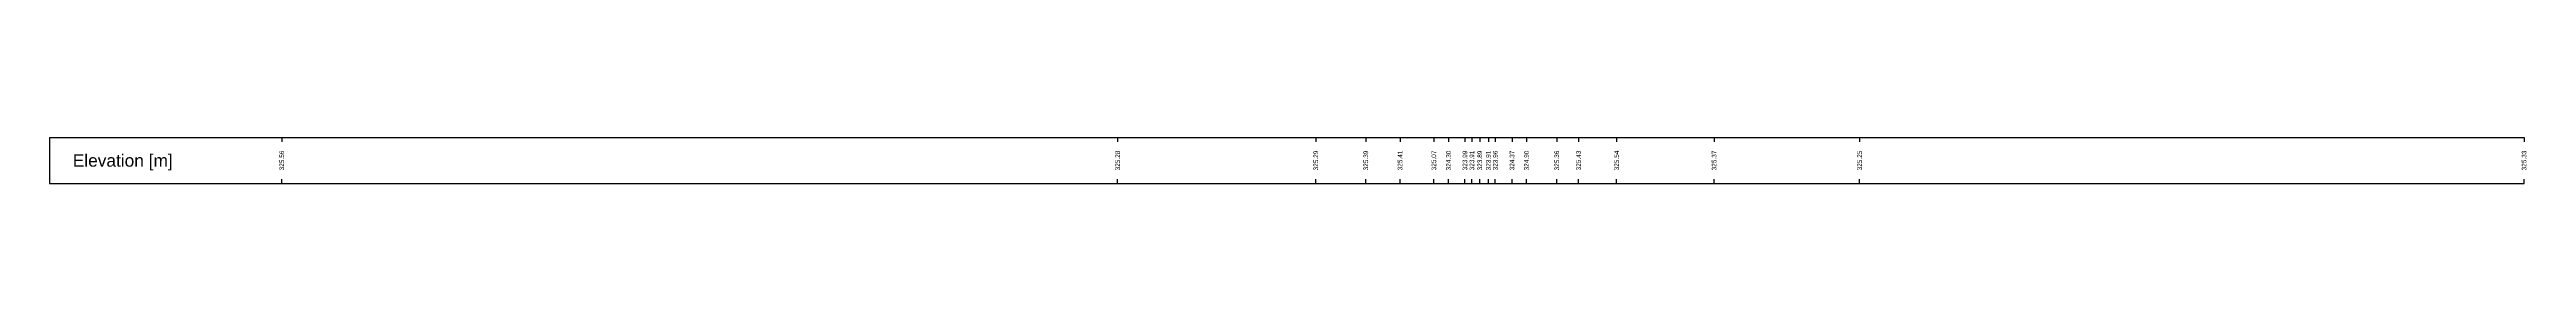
# Model space of a CAD drawing. Header units: millimetres. Extents: x -8 to 79, y -83 to 317.
# Drawn here: x -7.5 to 72.5, y -41.2 to -39.8 of the extents above; entities that cross this region are included whole.
import ezdxf
from ezdxf.enums import TextEntityAlignment as Align

# ---------------------------------------------------------------- set-up
doc = ezdxf.new("R2010")
doc.units = ezdxf.units.MM
doc.styles.get("Standard").update_dxf_attribs({"font": 'arial.ttf'})

msp = doc.modelspace()

# ---------------------------------------------------------------- linework, layer by layer
at = {"layer": 'band'}
for p, q in [((0, -39.75), (0, -39.9)), ((27.009, -39.75), (27.009, -39.9)), ((33.411, -39.75), (33.411, -39.9)), ((35.027, -39.75), (35.027, -39.9)), ((36.133, -39.75), (36.133, -39.9)), ((37.227, -39.75), (37.227, -39.9)), ((37.697, -39.75), (37.697, -39.9)), ((38.23, -39.75), (38.23, -39.9)), ((38.455, -39.75), (38.455, -39.9)), ((38.71, -39.75), (38.71, -39.9)), ((38.987, -39.75), (38.987, -39.9)), ((39.212, -39.75), (39.212, -39.9)), ((39.751, -39.75), (39.751, -39.9)), ((40.218, -39.75), (40.218, -39.9)), ((41.196, -39.75), (41.196, -39.9)), ((41.9, -39.75), (41.9, -39.9)), ((43.131, -39.75), (43.131, -39.9)), ((46.281, -39.75), (46.281, -39.9)), ((50.982, -39.75), (50.982, -39.9)), ((72.45, -39.75), (72.45, -39.9)), ((0, -41.25), (0, -41.1)), ((27.009, -41.25), (27.009, -41.1)), ((33.411, -41.25), (33.411, -41.1)), ((35.027, -41.25), (35.027, -41.1)), ((36.133, -41.25), (36.133, -41.1)), ((37.227, -41.25), (37.227, -41.1)), ((37.697, -41.25), (37.697, -41.1)), ((38.23, -41.25), (38.23, -41.1)), ((38.455, -41.25), (38.455, -41.1)), ((38.71, -41.25), (38.71, -41.1)), ((38.987, -41.25), (38.987, -41.1)), ((39.212, -41.25), (39.212, -41.1)), ((39.751, -41.25), (39.751, -41.1)), ((40.218, -41.25), (40.218, -41.1)), ((41.196, -41.25), (41.196, -41.1)), ((41.9, -41.25), (41.9, -41.1)), ((43.131, -41.25), (43.131, -41.1)), ((46.281, -41.25), (46.281, -41.1)), ((50.982, -41.25), (50.982, -41.1)), ((72.45, -41.25), (72.45, -41.1))]:
    msp.add_line(p, q, dxfattribs=at)
at = {"layer": 'frame'}
for p, q in [((-7.5, -39.75), (72.45, -39.75)), ((-7.5, -39.75), (-7.5, -41.25)), ((-7.5, -41.25), (72.45, -41.25))]:
    msp.add_line(p, q, dxfattribs=at)

# ---------------------------------------------------------------- texts
msp.add_text('Elevation [m]', height=0.4).set_placement((-6.75, -40.5), align=Align.MIDDLE_LEFT)
for s, p in [('325.56', (0, -40.5)), ('325.28', (27.009, -40.5)), ('325.29', (33.411, -40.5)), ('325.39', (35.027, -40.5)), ('325.41', (36.133, -40.5)), ('325.07', (37.227, -40.5)), ('324.30', (37.697, -40.5)), ('323.99', (38.23, -40.5)), ('323.91', (38.455, -40.5)), ('323.89', (38.71, -40.5)), ('323.91', (38.987, -40.5)), ('323.96', (39.212, -40.5)), ('324.37', (39.751, -40.5)), ('324.90', (40.218, -40.5)), ('325.36', (41.196, -40.5)), ('325.43', (41.9, -40.5)), ('325.54', (43.131, -40.5)), ('325.37', (46.281, -40.5)), ('325.25', (50.982, -40.5)), ('325.33', (72.45, -40.5))]:
    msp.add_text(s, height=0.15, rotation=90).set_placement(p, align=Align.MIDDLE)

doc.saveas('drawing.dxf')
